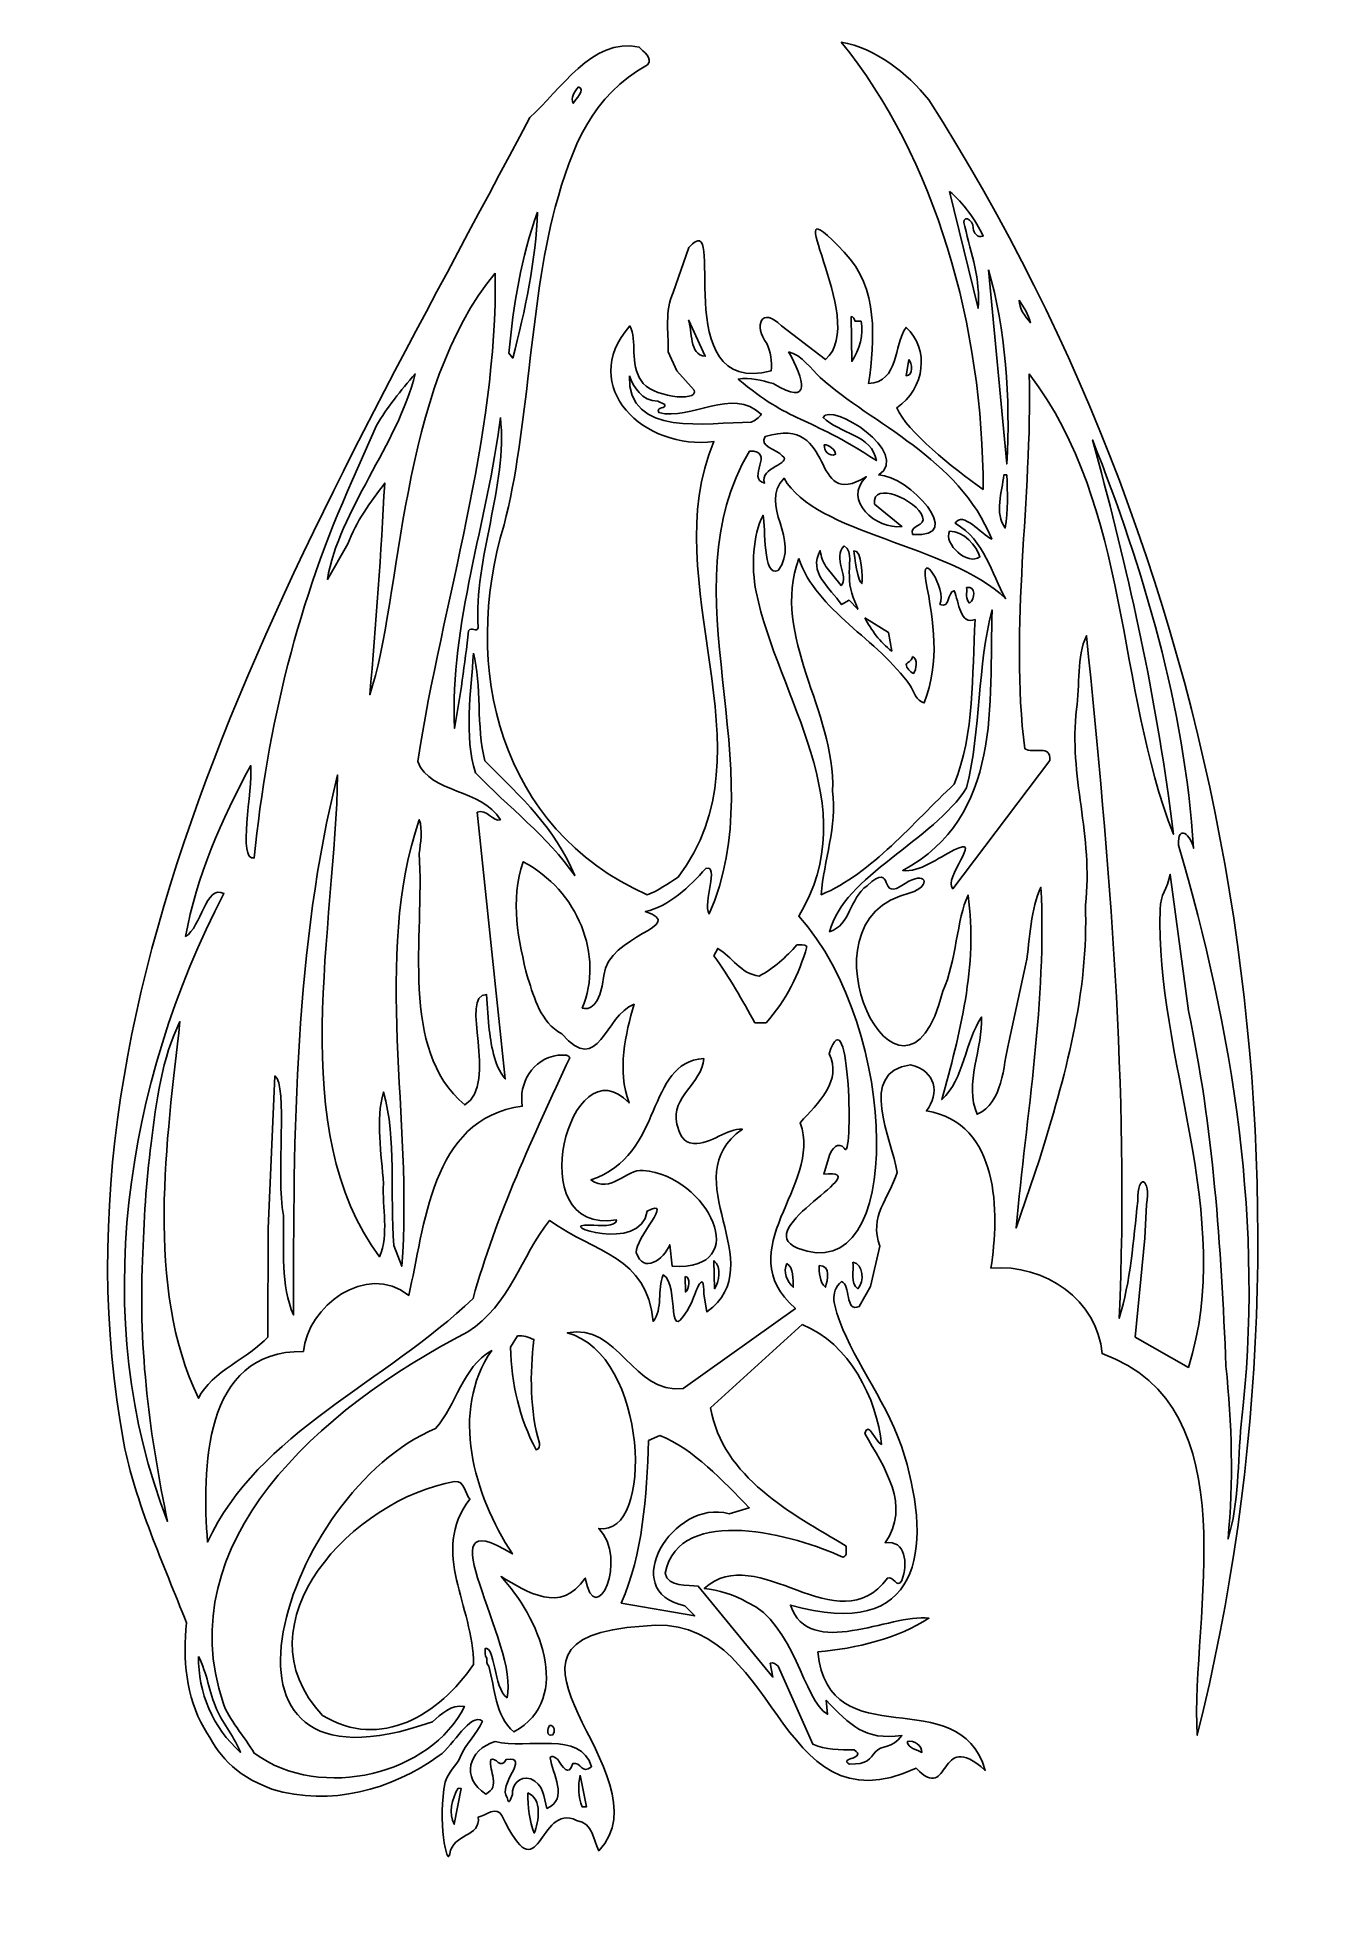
# Model space of a CAD drawing. Header units: centimetres. Extents: x -5.5 to 5.5, y -8 to 7.7.
import ezdxf

# ---------------------------------------------------------------- set-up
doc = ezdxf.new("R2010")
doc.units = ezdxf.units.CM
doc.header["$MEASUREMENT"] = 0
doc.layers.add('Ebene 1', color=7, linetype='Continuous')

msp = doc.modelspace()

# ---------------------------------------------------------------- linework, layer by layer
at = {"layer": 'Ebene 1'}
for points, knots in [([(1.3438, 7.68293), (1.64352, 7.62705), (1.90006, 7.42385), (2.08802, 7.19271), (2.08802, 7.19271), (4.6839, 3.13125), (5.52718, -2.01732), (4.36132, -6.66044), (4.36132, -6.66044), (4.30544, -5.63682), (4.81852, -3.88422), (3.55614, -3.42702), (3.55614, -3.42702), (3.5155, -2.9749), (3.07354, -2.66502), (2.6138, -2.70312), (2.6138, -2.70312), (2.68746, -2.2383), (2.69, -1.47376), (2.0677, -1.37216), (2.0677, -1.37216), (2.17946, -1.21976), (2.15152, -1.03434), (1.93308, -0.981), (1.93308, -0.981), (1.47588, -1.0445), (1.77814, -1.60838), (1.81878, -1.89286), (1.81878, -1.89286), (1.7502, -2.11638), (1.57748, -2.2637), (1.674, -2.5177), (1.674, -2.5177), (1.674, -2.5177), (1.59272, -2.85806), (1.59272, -2.85806), (1.59272, -2.85806), (1.59272, -2.85806), (1.49874, -3.02824), (1.49874, -3.02824), (1.49874, -3.02824), (1.37428, -3.08412), (1.42762, -2.84028), (1.34888, -2.81742), (1.34888, -2.81742), (1.23966, -2.90886), (1.29046, -3.03078), (1.33364, -3.15524), (1.33364, -3.15524), (1.46318, -3.51338), (1.7502, -3.85628), (1.88228, -4.29316), (1.88228, -4.29316), (2.11596, -5.07802), (2.0296, -5.87558), (0.91454, -5.55808), (0.91454, -5.55808), (1.07964, -6.02798), (1.75528, -5.62666), (2.08802, -5.66984), (2.08802, -5.66984), (1.82894, -5.83748), (1.47588, -5.92638), (1.14822, -5.95432), (1.14822, -5.95432), (1.23712, -6.87126), (2.34456, -6.18292), (2.56554, -6.95762), (2.56554, -6.95762), (2.15406, -6.58932), (2.28106, -7.24972), (1.98134, -6.93984), (1.98134, -6.93984), (0.76214, -7.50118), (0.8358, -5.58856), (-0.33259, -5.73588), (-0.33259, -5.73588), (-1.90739, -5.8324), (-0.09891, -6.9881), (-0.70851, -7.63834), (-0.70851, -7.63834), (-0.75931, -7.54182), (-0.75169, -7.40974), (-0.89647, -7.3818), (-0.89647, -7.3818), (-1.22667, -7.22178), (-1.19873, -8.03712), (-1.52893, -7.34116), (-1.52893, -7.34116), (-1.57211, -7.2548), (-1.66609, -7.34116), (-1.72959, -7.35386), (-1.72959, -7.35386), (-1.70673, -7.52404), (-1.94295, -7.49102), (-1.97089, -7.66374), (-1.97089, -7.66374), (-1.99121, -7.79582), (-2.07757, -7.3691), (-2.00899, -7.05668), (-2.00899, -7.05668), (-1.99121, -6.97794), (-1.90993, -6.91698), (-1.88199, -6.84586), (-1.88199, -6.84586), (-1.83373, -6.73156), (-1.74229, -6.64774), (-1.69403, -6.54106), (-1.69403, -6.54106), (-1.80071, -6.46486), (-1.93533, -6.74426), (-2.05979, -6.83316), (-2.05979, -6.83316), (-2.47127, -7.12526), (-2.97927, -7.26496), (-3.47711, -7.11764), (-3.47711, -7.11764), (-3.82001, -6.98556), (-3.92669, -6.823), (-4.05115, -6.59948), (-4.05115, -6.59948), (-4.20863, -6.33532), (-4.23149, -6.01274), (-4.20101, -5.70794), (-4.20101, -5.70794), (-4.39405, -5.21772), (-4.63789, -4.67924), (-4.73187, -4.18648), (-4.73187, -4.18648), (-5.46593, -0.26726), (-3.10627, 3.60623), (-1.29271, 7.04285), (-1.29271, 7.04285), (-1.03109, 7.27399), (-0.77201, 7.72357), (-0.36561, 7.63975), (-0.36561, 7.63975), (-0.33259, 7.60165), (-0.24623, 7.54577), (-0.29449, 7.48989), (-0.29449, 7.48989), (-0.76439, 7.23081), (-0.93965, 6.79139), (-1.07681, 6.28339), (-1.07681, 6.28339), (-1.30033, 5.43757), (-1.30033, 4.39109), (-1.51115, 3.59353), (-1.51115, 3.59353), (-1.87691, 2.38703), (-1.55179, 1.02051), (-0.29957, 0.45917), (-0.29957, 0.45917), (-0.20559, 0.48965), (-0.12177, 0.55569), (-0.03541, 0.60903), (-0.03541, 0.60903), (0.785, 1.68853), (-0.23861, 3.10077), (0.26684, 4.29965), (0.26684, 4.29965), (-0.31481, 4.21837), (-0.89901, 4.76193), (-0.44435, 5.27755), (-0.44435, 5.27755), (-0.38085, 5.15563), (-0.44943, 4.95243), (-0.34783, 4.81527), (-0.34783, 4.81527), (-0.28179, 4.68065), (0.13984, 4.62477), (0.0992, 4.73399), (0.0992, 4.73399), (0.0992, 4.73399), (-0.04811, 4.89655), (-0.04811, 4.89655), (-0.04811, 4.89655), (-0.04811, 4.89655), (-0.11923, 5.05911), (-0.11923, 5.05911), (-0.11923, 5.05911), (-0.11923, 5.23691), (-0.14971, 5.39947), (-0.07859, 5.56203), (-0.07859, 5.56203), (-0.07859, 5.56203), (0.05602, 5.94303), (0.05602, 5.94303), (0.05602, 5.94303), (0.39384, 6.32403), (-0.14209, 4.66795), (0.75198, 4.89655), (0.75198, 4.89655), (0.76214, 4.97783), (0.7469, 5.05911), (0.71642, 5.12769), (0.71642, 5.12769), (0.59958, 5.27755), (0.67324, 5.45281), (0.83834, 5.27755), (0.83834, 5.27755), (0.83834, 5.27755), (1.21172, 4.99307), (1.21172, 4.99307), (1.21172, 4.99307), (1.60034, 5.31819), (0.72912, 6.58057), (1.37174, 5.90239), (1.37174, 5.90239), (1.66384, 5.60267), (1.62828, 5.15563), (1.57748, 4.78987), (1.57748, 4.78987), (1.8391, 4.80257), (1.78576, 5.11499), (1.89498, 5.26485), (1.89498, 5.26485), (2.09564, 5.08705), (2.05754, 4.74669), (1.81624, 4.58413), (1.81624, 4.58413), (1.9026, 4.38093), (2.2836, 4.08121), (2.54776, 3.89325), (2.54776, 3.89325), (2.5503, 5.26485), (2.1439, 6.70503), (1.3438, 7.68293)], [0, 0, 0, 0, 0.01754386, 0.01754386, 0.01754386, 0.01754386, 0.03508772, 0.03508772, 0.03508772, 0.03508772, 0.05263158, 0.05263158, 0.05263158, 0.05263158, 0.07017544, 0.07017544, 0.07017544, 0.07017544, 0.0877193, 0.0877193, 0.0877193, 0.0877193, 0.10526316, 0.10526316, 0.10526316, 0.10526316, 0.12280702, 0.12280702, 0.12280702, 0.12280702, 0.14035088, 0.14035088, 0.14035088, 0.14035088, 0.15789474, 0.15789474, 0.15789474, 0.15789474, 0.1754386, 0.1754386, 0.1754386, 0.1754386, 0.19298246, 0.19298246, 0.19298246, 0.19298246, 0.21052632, 0.21052632, 0.21052632, 0.21052632, 0.22807018, 0.22807018, 0.22807018, 0.22807018, 0.24561404, 0.24561404, 0.24561404, 0.24561404, 0.26315789, 0.26315789, 0.26315789, 0.26315789, 0.28070175, 0.28070175, 0.28070175, 0.28070175, 0.29824561, 0.29824561, 0.29824561, 0.29824561, 0.31578947, 0.31578947, 0.31578947, 0.31578947, 0.33333333, 0.33333333, 0.33333333, 0.33333333, 0.35087719, 0.35087719, 0.35087719, 0.35087719, 0.36842105, 0.36842105, 0.36842105, 0.36842105, 0.38596491, 0.38596491, 0.38596491, 0.38596491, 0.40350877, 0.40350877, 0.40350877, 0.40350877, 0.42105263, 0.42105263, 0.42105263, 0.42105263, 0.43859649, 0.43859649, 0.43859649, 0.43859649, 0.45614035, 0.45614035, 0.45614035, 0.45614035, 0.47368421, 0.47368421, 0.47368421, 0.47368421, 0.49122807, 0.49122807, 0.49122807, 0.49122807, 0.50877193, 0.50877193, 0.50877193, 0.50877193, 0.52631579, 0.52631579, 0.52631579, 0.52631579, 0.54385965, 0.54385965, 0.54385965, 0.54385965, 0.56140351, 0.56140351, 0.56140351, 0.56140351, 0.57894737, 0.57894737, 0.57894737, 0.57894737, 0.59649123, 0.59649123, 0.59649123, 0.59649123, 0.61403509, 0.61403509, 0.61403509, 0.61403509, 0.63157895, 0.63157895, 0.63157895, 0.63157895, 0.64912281, 0.64912281, 0.64912281, 0.64912281, 0.66666667, 0.66666667, 0.66666667, 0.66666667, 0.68421053, 0.68421053, 0.68421053, 0.68421053, 0.70175439, 0.70175439, 0.70175439, 0.70175439, 0.71929825, 0.71929825, 0.71929825, 0.71929825, 0.73684211, 0.73684211, 0.73684211, 0.73684211, 0.75438596, 0.75438596, 0.75438596, 0.75438596, 0.77192982, 0.77192982, 0.77192982, 0.77192982, 0.78947368, 0.78947368, 0.78947368, 0.78947368, 0.80701754, 0.80701754, 0.80701754, 0.80701754, 0.8245614, 0.8245614, 0.8245614, 0.8245614, 0.84210526, 0.84210526, 0.84210526, 0.84210526, 0.85964912, 0.85964912, 0.85964912, 0.85964912, 0.87719298, 0.87719298, 0.87719298, 0.87719298, 0.89473684, 0.89473684, 0.89473684, 0.89473684, 0.9122807, 0.9122807, 0.9122807, 0.9122807, 0.92982456, 0.92982456, 0.92982456, 0.92982456, 0.94736842, 0.94736842, 0.94736842, 0.94736842, 0.96491228, 0.96491228, 0.96491228, 0.96491228, 0.98245614, 0.98245614, 0.98245614, 0.98245614, 1, 1, 1, 1]), ([(2.26328, 3.54019), (2.38012, 3.54019), (2.49442, 3.41573), (2.51982, 3.32175), (2.51982, 3.32175), (2.41822, 3.24301), (2.20994, 3.43097), (2.26328, 3.54019)], [0, 0, 0, 0, 0.5, 0.5, 0.5, 0.5, 1, 1, 1, 1]), ([(0.98566, 3.30905), (0.7469, 2.63849), (1.29808, 2.02381), (1.27268, 1.33801), (1.27268, 1.33801), (1.31332, 1.03829), (1.19648, 0.75127), (1.17616, 0.45917), (1.17616, 0.45917), (1.6105, 0.64459), (1.95086, 1.06877), (2.30392, 1.39643), (2.30392, 1.39643), (2.47664, 1.83077), (2.45378, 2.31591), (2.47918, 2.79089), (2.47918, 2.79089), (2.35472, 2.74009), (2.34202, 2.93821), (2.30392, 3.03473), (2.30392, 3.03473), (2.24042, 3.02203), (2.2709, 2.87979), (2.182, 2.91789), (2.182, 2.91789), (2.24042, 3.05505), (2.01182, 3.40303), (2.06262, 3.11855), (2.06262, 3.11855), (2.12866, 2.77057), (2.18454, 2.43529), (2.04738, 2.08477), (2.04738, 2.08477), (1.98134, 2.10001), (1.96102, 2.18129), (1.93054, 2.23209), (1.93054, 2.23209), (1.65876, 2.62071), (1.13552, 2.86455), (0.98566, 3.30905)], [0, 0, 0, 0, 0.1, 0.1, 0.1, 0.1, 0.2, 0.2, 0.2, 0.2, 0.3, 0.3, 0.3, 0.3, 0.4, 0.4, 0.4, 0.4, 0.5, 0.5, 0.5, 0.5, 0.6, 0.6, 0.6, 0.6, 0.7, 0.7, 0.7, 0.7, 0.8, 0.8, 0.8, 0.8, 0.9, 0.9, 0.9, 0.9, 1, 1, 1, 1]), ([(0.97042, 0.03499), (0.99836, 0.03245), (1.03646, 0.04515), (1.05424, 0.01975), (1.05424, 0.01975), (0.99074, -0.20884), (0.87644, -0.43744), (0.7088, -0.6254), (0.7088, -0.6254), (0.7088, -0.6254), (0.61482, -0.6254), (0.61482, -0.6254), (0.61482, -0.6254), (0.5056, -0.4349), (0.404, -0.23932), (0.26684, -0.05898), (0.26684, -0.05898), (0.26684, -0.05898), (0.29986, 0.00451), (0.29986, 0.00451), (0.29986, 0.00451), (0.41416, -0.06152), (0.49798, -0.21392), (0.65038, -0.22916), (0.65038, -0.22916), (0.7723, -0.16566), (0.87898, -0.0666), (0.97042, 0.03499)], [0, 0, 0, 0, 0.14285714, 0.14285714, 0.14285714, 0.14285714, 0.28571429, 0.28571429, 0.28571429, 0.28571429, 0.42857143, 0.42857143, 0.42857143, 0.42857143, 0.57142857, 0.57142857, 0.57142857, 0.57142857, 0.71428571, 0.71428571, 0.71428571, 0.71428571, 0.85714286, 0.85714286, 0.85714286, 0.85714286, 1, 1, 1, 1]), ([(-1.05395, -0.89972), (-1.26985, -0.92766), (-1.38923, -1.14356), (-1.35621, -1.33152), (-1.35621, -1.33152), (-2.14361, -1.4382), (-2.17917, -2.3653), (-2.31887, -2.93426), (-2.31887, -2.93426), (-2.67701, -2.64978), (-3.17739, -3.02824), (-3.21041, -3.40924), (-3.21041, -3.40924), (-4.07147, -3.39908), (-4.06639, -4.41762), (-4.02321, -5.02468), (-4.02321, -5.02468), (-3.59903, -4.09758), (-2.50429, -3.66578), (-1.77277, -2.95966), (-1.77277, -2.95966), (-1.57973, -2.25862), (-1.26223, -1.58552), (-0.95489, -0.92258), (-0.95489, -0.92258), (-0.96505, -0.88448), (-1.02093, -0.9048), (-1.05395, -0.89972)], [0, 0, 0, 0, 0.14285714, 0.14285714, 0.14285714, 0.14285714, 0.28571429, 0.28571429, 0.28571429, 0.28571429, 0.42857143, 0.42857143, 0.42857143, 0.42857143, 0.57142857, 0.57142857, 0.57142857, 0.57142857, 0.71428571, 0.71428571, 0.71428571, 0.71428571, 0.85714286, 0.85714286, 0.85714286, 0.85714286, 1, 1, 1, 1]), ([(-1.39685, -3.27716), (-1.34605, -3.26954), (-1.30287, -3.28986), (-1.25715, -3.30764), (-1.25715, -3.30764), (-1.29271, -3.5972), (-1.29271, -3.90962), (-1.21143, -4.18648), (-1.21143, -4.18648), (-1.20635, -4.20934), (-1.21143, -4.23728), (-1.23937, -4.24236), (-1.23937, -4.24236), (-1.37907, -3.98074), (-1.45019, -3.67848), (-1.45527, -3.37368), (-1.45527, -3.37368), (-1.45527, -3.37368), (-1.39685, -3.27716), (-1.39685, -3.27716)], [0, 0, 0, 0, 0.2, 0.2, 0.2, 0.2, 0.4, 0.4, 0.4, 0.4, 0.6, 0.6, 0.6, 0.6, 0.8, 0.8, 0.8, 0.8, 1, 1, 1, 1]), ([(-0.19035, -4.12044), (-0.19035, -4.12044), (-0.28687, -4.16362), (-0.28687, -4.16362), (-0.28687, -4.16362), (-0.30211, -4.6386), (-0.33513, -5.12628), (-0.51801, -5.5403), (-0.51801, -5.5403), (-0.51801, -5.5403), (0.10428, -5.64952), (0.10428, -5.64952), (0.10428, -5.64952), (0.10428, -5.64952), (0.02046, -5.56316), (0.02046, -5.56316), (0.02046, -5.56316), (-0.55611, -5.44378), (-0.08113, -4.65384), (0.39638, -4.78338), (0.39638, -4.78338), (0.39638, -4.78338), (0.56656, -4.73258), (0.56656, -4.73258), (0.56656, -4.73258), (0.3405, -4.50398), (0.10174, -4.23982), (-0.19035, -4.12044)], [0, 0, 0, 0, 0.14285714, 0.14285714, 0.14285714, 0.14285714, 0.28571429, 0.28571429, 0.28571429, 0.28571429, 0.42857143, 0.42857143, 0.42857143, 0.42857143, 0.57142857, 0.57142857, 0.57142857, 0.57142857, 0.71428571, 0.71428571, 0.71428571, 0.71428571, 0.85714286, 0.85714286, 0.85714286, 0.85714286, 1, 1, 1, 1]), ([(-1.93025, -4.5116), (-2.78115, -4.65638), (-3.78699, -5.71048), (-3.04785, -6.4928), (-3.04785, -6.4928), (-2.55509, -6.79252), (-2.05725, -6.48518), (-1.77023, -6.061), (-1.77023, -6.061), (-1.76515, -5.56316), (-2.14615, -5.11358), (-1.80071, -4.66146), (-1.80071, -4.66146), (-1.84389, -4.6132), (-1.84135, -4.4989), (-1.93025, -4.5116)], [0, 0, 0, 0, 0.25, 0.25, 0.25, 0.25, 0.5, 0.5, 0.5, 0.5, 0.75, 0.75, 0.75, 0.75, 1, 1, 1, 1])]:
    msp.add_open_spline(points, degree=3, knots=knots, dxfattribs=at)
at = {"layer": 'Ebene 1', "color": 7}
for points, knots in [([(-0.88123, 7.30193), (-0.81265, 7.28669), (-0.90917, 7.19271), (-0.92441, 7.16477), (-0.92441, 7.16477), (-0.95235, 7.20541), (-0.91425, 7.26129), (-0.88123, 7.30193)], [0, 0, 0, 0, 0.5, 0.5, 0.5, 0.5, 1, 1, 1, 1]), ([(2.26328, 6.41801), (2.37504, 6.32403), (2.4868, 6.17417), (2.54776, 6.03701), (2.54776, 6.03701), (2.4995, 6.02431), (2.46648, 6.06495), (2.46394, 6.10559), (2.46394, 6.10559), (2.46648, 6.18687), (2.35472, 6.22751), (2.39282, 6.12083), (2.39282, 6.12083), (2.44616, 5.88969), (2.52744, 5.67125), (2.50458, 5.42741), (2.50458, 5.42741), (2.50458, 5.42741), (2.26328, 6.41801), (2.26328, 6.41801)], [0, 0, 0, 0, 0.2, 0.2, 0.2, 0.2, 0.4, 0.4, 0.4, 0.4, 0.6, 0.6, 0.6, 0.6, 0.8, 0.8, 0.8, 0.8, 1, 1, 1, 1]), ([(-1.22667, 6.24275), (-1.24191, 5.84905), (-1.33081, 5.39947), (-1.43749, 5.00577), (-1.43749, 5.00577), (-1.43749, 5.00577), (-1.47051, 5.04641), (-1.47051, 5.04641), (-1.47051, 5.04641), (-1.43241, 5.45281), (-1.36383, 5.86175), (-1.22667, 6.24275)], [0, 0, 0, 0, 0.33333333, 0.33333333, 0.33333333, 0.33333333, 0.66666667, 0.66666667, 0.66666667, 0.66666667, 1, 1, 1, 1]), ([(-1.58481, 5.72459), (-1.56957, 4.29965), (-2.02931, 2.96361), (-2.24267, 1.58693), (-2.24267, 1.58693), (-2.12837, 1.31007), (-1.70419, 1.36341), (-1.54163, 1.09417), (-1.54163, 1.09417), (-1.60005, 1.07385), (-1.66101, 1.19069), (-1.73721, 1.15767), (-1.73721, 1.15767), (-1.73721, 1.15767), (-1.50099, -1.10038), (-1.50099, -1.10038), (-1.50099, -1.10038), (-1.60259, -0.97846), (-1.61783, -0.80828), (-1.64069, -0.65588), (-1.64069, -0.65588), (-1.64069, -0.65588), (-1.65847, -0.38664), (-1.65847, -0.38664), (-1.65847, -0.38664), (-1.89977, -0.3841), (-1.54925, -1.13848), (-1.84389, -1.32136), (-1.84389, -1.32136), (-2.40523, -0.84384), (-2.18171, 0.10357), (-2.22997, 0.80969), (-2.22997, 0.80969), (-2.21981, 0.89605), (-2.19695, 1.01289), (-2.22997, 1.09417), (-2.22997, 1.09417), (-2.62621, -0.06406), (-2.27823, -1.45598), (-2.37729, -2.68788), (-2.37729, -2.68788), (-2.37729, -2.68788), (-2.44333, -2.51262), (-2.44333, -2.51262), (-2.44333, -2.51262), (-2.48143, -2.07574), (-2.41793, -1.61092), (-2.53223, -1.21214), (-2.53223, -1.21214), (-2.60081, -1.44582), (-2.55001, -1.74046), (-2.53223, -1.98684), (-2.53223, -1.98684), (-2.54493, -2.19766), (-2.48397, -2.41356), (-2.56525, -2.6066), (-2.56525, -2.6066), (-3.36789, -1.5398), (-2.93863, 0.18993), (-2.92085, 1.47517), (-2.92085, 1.47517), (-3.28407, 0.03499), (-3.29677, -1.55758), (-3.29423, -3.09936), (-3.29423, -3.09936), (-3.40345, -2.85298), (-3.37551, -2.5431), (-3.38059, -2.25862), (-3.38059, -2.25862), (-3.44409, -1.91318), (-3.33995, -1.15626), (-3.45171, -1.07498), (-3.45171, -1.07498), (-3.45171, -1.07498), (-3.51013, -2.36784), (-3.51013, -2.36784), (-3.51013, -2.36784), (-3.51013, -2.36784), (-3.51267, -3.28732), (-3.51267, -3.28732), (-3.51267, -3.28732), (-3.67015, -3.46512), (-3.98765, -3.57688), (-4.09941, -3.80548), (-4.09941, -3.80548), (-4.55661, -2.8606), (-4.36611, -1.61092), (-4.25689, -0.61524), (-4.25689, -0.61524), (-4.40675, -0.9175), (-4.46009, -1.29342), (-4.50073, -1.64648), (-4.50073, -1.64648), (-4.54391, -1.97414), (-4.56169, -2.30434), (-4.57439, -2.63962), (-4.57439, -2.63962), (-4.60741, -3.40416), (-4.51089, -4.13822), (-4.36103, -4.84942), (-4.36103, -4.84942), (-5.03667, -3.13492), (-4.71917, -1.13086), (-3.88351, 0.46933), (-3.88351, 0.46933), (-4.03845, 0.55061), (-4.07655, 0.18231), (-4.20863, 0.10611), (-4.20863, 0.10611), (-4.11973, 0.60903), (-3.90129, 1.09925), (-3.65745, 1.55391), (-3.65745, 1.55391), (-3.63713, 1.33801), (-3.77429, 0.74111), (-3.62697, 0.77159), (-3.62697, 0.77159), (-3.51775, 1.88665), (-3.25359, 2.95853), (-2.79385, 3.97453), (-2.79385, 3.97453), (-2.79385, 3.97453), (-2.59065, 4.43427), (-2.59065, 4.43427), (-2.59065, 4.43427), (-2.50175, 4.58413), (-2.38745, 4.73399), (-2.26299, 4.87115), (-2.26299, 4.87115), (-2.41285, 4.27171), (-2.90815, 3.71545), (-3.00721, 3.13125), (-3.00721, 3.13125), (-3.00721, 3.13125), (-2.83449, 3.43097), (-2.83449, 3.43097), (-2.83449, 3.43097), (-2.76591, 3.62147), (-2.64145, 3.78403), (-2.52207, 3.94659), (-2.52207, 3.94659), (-2.55255, 3.36239), (-2.59573, 2.74263), (-2.64907, 2.15335), (-2.64907, 2.15335), (-2.37221, 2.96869), (-2.40777, 4.74669), (-1.58481, 5.72459)], [0, 0, 0, 0, 0.02702703, 0.02702703, 0.02702703, 0.02702703, 0.05405405, 0.05405405, 0.05405405, 0.05405405, 0.08108108, 0.08108108, 0.08108108, 0.08108108, 0.10810811, 0.10810811, 0.10810811, 0.10810811, 0.13513514, 0.13513514, 0.13513514, 0.13513514, 0.16216216, 0.16216216, 0.16216216, 0.16216216, 0.18918919, 0.18918919, 0.18918919, 0.18918919, 0.21621622, 0.21621622, 0.21621622, 0.21621622, 0.24324324, 0.24324324, 0.24324324, 0.24324324, 0.27027027, 0.27027027, 0.27027027, 0.27027027, 0.2972973, 0.2972973, 0.2972973, 0.2972973, 0.32432432, 0.32432432, 0.32432432, 0.32432432, 0.35135135, 0.35135135, 0.35135135, 0.35135135, 0.37837838, 0.37837838, 0.37837838, 0.37837838, 0.40540541, 0.40540541, 0.40540541, 0.40540541, 0.43243243, 0.43243243, 0.43243243, 0.43243243, 0.45945946, 0.45945946, 0.45945946, 0.45945946, 0.48648649, 0.48648649, 0.48648649, 0.48648649, 0.51351351, 0.51351351, 0.51351351, 0.51351351, 0.54054054, 0.54054054, 0.54054054, 0.54054054, 0.56756757, 0.56756757, 0.56756757, 0.56756757, 0.59459459, 0.59459459, 0.59459459, 0.59459459, 0.62162162, 0.62162162, 0.62162162, 0.62162162, 0.64864865, 0.64864865, 0.64864865, 0.64864865, 0.67567568, 0.67567568, 0.67567568, 0.67567568, 0.7027027, 0.7027027, 0.7027027, 0.7027027, 0.72972973, 0.72972973, 0.72972973, 0.72972973, 0.75675676, 0.75675676, 0.75675676, 0.75675676, 0.78378378, 0.78378378, 0.78378378, 0.78378378, 0.81081081, 0.81081081, 0.81081081, 0.81081081, 0.83783784, 0.83783784, 0.83783784, 0.83783784, 0.86486486, 0.86486486, 0.86486486, 0.86486486, 0.89189189, 0.89189189, 0.89189189, 0.89189189, 0.91891892, 0.91891892, 0.91891892, 0.91891892, 0.94594595, 0.94594595, 0.94594595, 0.94594595, 0.97297297, 0.97297297, 0.97297297, 0.97297297, 1, 1, 1, 1]), ([(2.59348, 5.75253), (2.73826, 5.24961), (2.78144, 4.66795), (2.74842, 4.10915), (2.74842, 4.10915), (2.74842, 4.10915), (2.59348, 5.75253), (2.59348, 5.75253)], [0, 0, 0, 0, 0.5, 0.5, 0.5, 0.5, 1, 1, 1, 1]), ([(1.43016, 5.35883), (1.44794, 5.35883), (1.46064, 5.33089), (1.46318, 5.31819), (1.46318, 5.31819), (1.46318, 5.31819), (1.51398, 5.31819), (1.51398, 5.31819), (1.51398, 5.31819), (1.53938, 5.20897), (1.49874, 5.07435), (1.43524, 4.97783), (1.43524, 4.97783), (1.43524, 4.97783), (1.43016, 5.35883), (1.43016, 5.35883)], [0, 0, 0, 0, 0.25, 0.25, 0.25, 0.25, 0.5, 0.5, 0.5, 0.5, 0.75, 0.75, 0.75, 0.75, 1, 1, 1, 1]), ([(2.85256, 5.49599), (2.89066, 5.44011), (2.93384, 5.37407), (2.94908, 5.30549), (2.94908, 5.30549), (2.90082, 5.35883), (2.85256, 5.42741), (2.85256, 5.49599)], [0, 0, 0, 0, 0.5, 0.5, 0.5, 0.5, 1, 1, 1, 1]), ([(0.05094, 5.33089), (0.05094, 5.33089), (0.19318, 5.02101), (0.19318, 5.02101), (0.19318, 5.02101), (0.05602, 5.03371), (0.0865, 5.23691), (0.05094, 5.33089)], [0, 0, 0, 0, 0.5, 0.5, 0.5, 0.5, 1, 1, 1, 1]), ([(0.8993, 5.05911), (1.01106, 5.03371), (1.09234, 4.90925), (1.16854, 4.84067), (1.16854, 4.84067), (1.60796, 4.44443), (2.33948, 4.16503), (2.62142, 3.47161), (2.62142, 3.47161), (2.53252, 3.51225), (2.37504, 3.71545), (2.31154, 3.60623), (2.31154, 3.60623), (2.56554, 3.45637), (2.61634, 3.18205), (2.73826, 2.96869), (2.73826, 2.96869), (2.25312, 3.43097), (1.1279, 3.51225), (0.8612, 3.98723), (0.8612, 3.98723), (0.64022, 3.75609), (1.00852, 3.47161), (0.8104, 3.20491), (0.8104, 3.20491), (0.67832, 3.14649), (0.70626, 3.56559), (0.6834, 3.67481), (0.6834, 3.67481), (0.59704, 3.50717), (0.5818, 3.23539), (0.62498, 3.02457), (0.62498, 3.02457), (0.8104, 2.12287), (1.55462, 1.21609), (0.98566, 0.27883), (0.98566, 0.27883), (1.84418, -0.66858), (1.8899, -2.90632), (0.9755, -2.53294), (0.9755, -2.53294), (0.56148, -2.37292), (1.67654, -1.85222), (1.19902, -1.9081), (1.19902, -1.9081), (1.19902, -1.9081), (1.24728, -1.74554), (1.24728, -1.74554), (1.24728, -1.74554), (1.26506, -1.69474), (1.32094, -1.62616), (1.37174, -1.68712), (1.37174, -1.68712), (1.44794, -1.84968), (1.42254, -0.34346), (1.2422, -0.88702), (1.2422, -0.88702), (1.35904, -1.11308), (1.14822, -1.30612), (0.99836, -1.47122), (0.99836, -1.47122), (1.18886, -2.01732), (0.38622, -2.53802), (0.95772, -3.04602), (0.95772, -3.04602), (0.95772, -3.04602), (0.00522, -3.72166), (0.00522, -3.72166), (0.00522, -3.72166), (-0.41387, -3.78262), (-0.54595, -3.15778), (-0.97521, -3.25176), (-0.97521, -3.25176), (-0.28941, -3.4321), (-0.23353, -4.98912), (-0.70851, -4.90784), (-0.70851, -4.90784), (-0.45451, -5.16184), (-0.73645, -5.78668), (-0.82281, -5.32948), (-0.82281, -5.32948), (-1.03109, -5.63936), (-1.31557, -5.44378), (-1.53655, -5.31678), (-1.53655, -5.31678), (-1.22667, -5.64444), (-0.90917, -6.34548), (-1.42733, -6.6325), (-1.42733, -6.6325), (-1.59243, -6.4928), (-1.58481, -6.26166), (-1.64069, -6.07624), (-1.64069, -6.07624), (-1.65847, -6.05592), (-1.65847, -6.03052), (-1.65593, -6.00766), (-1.65593, -6.00766), (-1.67625, -5.9848), (-1.67117, -5.95432), (-1.67117, -5.92638), (-1.67117, -5.92638), (-1.58481, -5.89844), (-1.60259, -6.25912), (-1.48575, -6.34294), (-1.48575, -6.34294), (-1.37399, -5.89844), (-2.22997, -4.63352), (-1.44003, -5.12374), (-1.44003, -5.12374), (-1.77023, -4.62082), (-1.97089, -3.91724), (-1.61529, -3.40162), (-1.61529, -3.40162), (-1.86929, -3.5464), (-1.90993, -3.85882), (-2.09027, -4.06202), (-2.09027, -4.06202), (-3.35519, -4.58272), (-4.25943, -7.30306), (-2.11821, -6.54614), (-2.11821, -6.54614), (-2.04201, -6.48264), (-1.96073, -6.39628), (-1.84643, -6.4166), (-1.84643, -6.4166), (-2.12837, -6.9881), (-3.05293, -7.22686), (-3.62697, -6.81284), (-3.62697, -6.81284), (-3.71079, -6.6706), (-3.84287, -6.52328), (-3.89113, -6.38612), (-3.89113, -6.38612), (-4.34071, -5.03484), (-3.09865, -3.90454), (-1.81849, -3.24414), (-1.81849, -3.24414), (-1.45781, -3.013), (-1.36891, -2.60406), (-1.12507, -2.29926), (-1.12507, -2.29926), (-0.73899, -2.5812), (-0.29957, -2.5939), (-0.24877, -3.15524), (-0.24877, -3.15524), (-0.16241, -3.05364), (-0.21575, -2.88346), (-0.16241, -2.76154), (-0.16241, -2.76154), (-0.01509, -2.83266), (-0.15479, -3.43972), (0.07888, -2.99268), (0.07888, -2.99268), (0.11698, -2.89616), (0.18556, -2.69804), (0.18048, -2.9241), (0.18048, -2.9241), (0.18048, -2.9241), (0.20842, -3.07396), (0.20842, -3.07396), (0.20842, -3.07396), (0.76976, -2.66756), (-0.08621, -1.93604), (0.50814, -1.5271), (0.50814, -1.5271), (0.3786, -1.51694), (0.24398, -1.65664), (0.09412, -1.64648), (0.09412, -1.64648), (0.00268, -1.64902), (-0.02779, -1.5525), (-0.04811, -1.48392), (-0.04811, -1.48392), (-0.09891, -1.24262), (0.16778, -1.1461), (0.18048, -0.92766), (0.18048, -0.92766), (-0.31735, -0.96068), (-0.14463, -1.743), (-0.77455, -1.95636), (-0.77455, -1.95636), (-0.60945, -2.07828), (-0.47229, -1.86238), (-0.33259, -1.87508), (-0.33259, -1.87508), (0.21858, -1.92334), (0.61228, -2.72852), (-0.08621, -2.68788), (-0.08621, -2.68788), (-0.08621, -2.68788), (-0.10653, -2.505), (-0.10653, -2.505), (-0.10653, -2.505), (-0.15733, -2.62946), (-0.33259, -2.75646), (-0.39101, -2.57104), (-0.39101, -2.57104), (-0.40371, -2.45674), (-0.05573, -2.09606), (-0.29957, -2.22052), (-0.29957, -2.22052), (-0.34275, -2.58374), (-1.11237, -2.32466), (-0.77963, -2.3399), (-0.77963, -2.3399), (-0.71359, -2.3399), (-0.55611, -2.36022), (-0.55865, -2.29418), (-0.55865, -2.29418), (-1.38923, -2.42626), (-0.94473, -0.77272), (-0.45197, -1.30358), (-0.45197, -1.30358), (-0.55357, -1.02926), (-0.48245, -0.7143), (-0.40879, -0.46792), (-0.40879, -0.46792), (-0.66025, -0.5619), (-0.70597, -1.08514), (-1.02093, -0.71938), (-1.02093, -0.71938), (-1.20635, -0.61778), (-1.24953, -0.41712), (-1.31049, -0.24694), (-1.31049, -0.24694), (-1.38923, 0.06801), (-1.46289, 0.41345), (-1.34859, 0.73857), (-1.34859, 0.73857), (-0.88631, 0.49727), (-0.66279, -0.05644), (-0.84821, -0.50094), (-0.84821, -0.50094), (-0.79741, -0.51618), (-0.69327, -0.4984), (-0.66533, -0.22408), (-0.66533, -0.22408), (-0.62977, 0.12389), (0.05856, 0.19247), (-0.31481, 0.31693), (-0.31481, 0.31693), (-0.10399, 0.36519), (0.05602, 0.52521), (0.19826, 0.68269), (0.19826, 0.68269), (0.3151, 0.72079), (0.17032, 0.39059), (0.2262, 0.29661), (0.2262, 0.29661), (0.78246, 1.53867), (-0.13955, 3.04235), (0.5691, 4.21837), (0.5691, 4.21837), (0.79516, 4.21837), (0.53608, 3.98723), (0.6961, 3.94659), (0.6961, 3.94659), (0.6453, 4.08121), (0.93994, 4.10915), (0.84596, 4.17773), (0.84596, 4.17773), (0.80278, 4.23107), (0.6453, 4.25901), (0.70118, 4.34029), (0.70118, 4.34029), (1.32348, 4.53079), (1.0644, 3.70275), (1.55716, 3.99993), (1.55716, 3.99993), (1.35142, 3.79673), (1.64352, 3.55289), (1.85942, 3.57829), (1.85942, 3.57829), (1.85942, 3.57829), (1.62828, 3.76879), (1.62828, 3.76879), (1.62828, 3.76879), (1.60542, 3.97453), (1.9915, 3.79673), (2.03468, 3.66211), (2.03468, 3.66211), (2.07024, 3.57829), (1.91784, 3.59353), (1.95086, 3.51225), (1.95086, 3.51225), (2.41822, 3.47161), (1.91276, 4.01517), (1.66384, 4.01517), (1.66384, 4.01517), (1.94578, 4.20313), (1.25744, 4.64001), (1.1914, 4.50285), (1.1914, 4.50285), (1.32856, 4.36823), (1.6105, 4.35299), (1.64352, 4.13709), (1.64352, 4.13709), (1.04154, 4.53079), (0.91962, 4.44951), (0.47258, 4.82797), (0.47258, 4.82797), (0.57418, 4.84321), (0.67324, 4.81527), (0.76976, 4.78987), (0.76976, 4.78987), (1.09996, 4.58413), (1.03138, 4.82797), (0.8993, 5.05911)], [0, 0, 0, 0, 0.01298701, 0.01298701, 0.01298701, 0.01298701, 0.02597403, 0.02597403, 0.02597403, 0.02597403, 0.03896104, 0.03896104, 0.03896104, 0.03896104, 0.05194805, 0.05194805, 0.05194805, 0.05194805, 0.06493506, 0.06493506, 0.06493506, 0.06493506, 0.07792208, 0.07792208, 0.07792208, 0.07792208, 0.09090909, 0.09090909, 0.09090909, 0.09090909, 0.1038961, 0.1038961, 0.1038961, 0.1038961, 0.11688312, 0.11688312, 0.11688312, 0.11688312, 0.12987013, 0.12987013, 0.12987013, 0.12987013, 0.14285714, 0.14285714, 0.14285714, 0.14285714, 0.15584416, 0.15584416, 0.15584416, 0.15584416, 0.16883117, 0.16883117, 0.16883117, 0.16883117, 0.18181818, 0.18181818, 0.18181818, 0.18181818, 0.19480519, 0.19480519, 0.19480519, 0.19480519, 0.20779221, 0.20779221, 0.20779221, 0.20779221, 0.22077922, 0.22077922, 0.22077922, 0.22077922, 0.23376623, 0.23376623, 0.23376623, 0.23376623, 0.24675325, 0.24675325, 0.24675325, 0.24675325, 0.25974026, 0.25974026, 0.25974026, 0.25974026, 0.27272727, 0.27272727, 0.27272727, 0.27272727, 0.28571429, 0.28571429, 0.28571429, 0.28571429, 0.2987013, 0.2987013, 0.2987013, 0.2987013, 0.31168831, 0.31168831, 0.31168831, 0.31168831, 0.32467532, 0.32467532, 0.32467532, 0.32467532, 0.33766234, 0.33766234, 0.33766234, 0.33766234, 0.35064935, 0.35064935, 0.35064935, 0.35064935, 0.36363636, 0.36363636, 0.36363636, 0.36363636, 0.37662338, 0.37662338, 0.37662338, 0.37662338, 0.38961039, 0.38961039, 0.38961039, 0.38961039, 0.4025974, 0.4025974, 0.4025974, 0.4025974, 0.41558442, 0.41558442, 0.41558442, 0.41558442, 0.42857143, 0.42857143, 0.42857143, 0.42857143, 0.44155844, 0.44155844, 0.44155844, 0.44155844, 0.45454545, 0.45454545, 0.45454545, 0.45454545, 0.46753247, 0.46753247, 0.46753247, 0.46753247, 0.48051948, 0.48051948, 0.48051948, 0.48051948, 0.49350649, 0.49350649, 0.49350649, 0.49350649, 0.50649351, 0.50649351, 0.50649351, 0.50649351, 0.51948052, 0.51948052, 0.51948052, 0.51948052, 0.53246753, 0.53246753, 0.53246753, 0.53246753, 0.54545455, 0.54545455, 0.54545455, 0.54545455, 0.55844156, 0.55844156, 0.55844156, 0.55844156, 0.57142857, 0.57142857, 0.57142857, 0.57142857, 0.58441558, 0.58441558, 0.58441558, 0.58441558, 0.5974026, 0.5974026, 0.5974026, 0.5974026, 0.61038961, 0.61038961, 0.61038961, 0.61038961, 0.62337662, 0.62337662, 0.62337662, 0.62337662, 0.63636364, 0.63636364, 0.63636364, 0.63636364, 0.64935065, 0.64935065, 0.64935065, 0.64935065, 0.66233766, 0.66233766, 0.66233766, 0.66233766, 0.67532468, 0.67532468, 0.67532468, 0.67532468, 0.68831169, 0.68831169, 0.68831169, 0.68831169, 0.7012987, 0.7012987, 0.7012987, 0.7012987, 0.71428571, 0.71428571, 0.71428571, 0.71428571, 0.72727273, 0.72727273, 0.72727273, 0.72727273, 0.74025974, 0.74025974, 0.74025974, 0.74025974, 0.75324675, 0.75324675, 0.75324675, 0.75324675, 0.76623377, 0.76623377, 0.76623377, 0.76623377, 0.77922078, 0.77922078, 0.77922078, 0.77922078, 0.79220779, 0.79220779, 0.79220779, 0.79220779, 0.80519481, 0.80519481, 0.80519481, 0.80519481, 0.81818182, 0.81818182, 0.81818182, 0.81818182, 0.83116883, 0.83116883, 0.83116883, 0.83116883, 0.84415584, 0.84415584, 0.84415584, 0.84415584, 0.85714286, 0.85714286, 0.85714286, 0.85714286, 0.87012987, 0.87012987, 0.87012987, 0.87012987, 0.88311688, 0.88311688, 0.88311688, 0.88311688, 0.8961039, 0.8961039, 0.8961039, 0.8961039, 0.90909091, 0.90909091, 0.90909091, 0.90909091, 0.92207792, 0.92207792, 0.92207792, 0.92207792, 0.93506494, 0.93506494, 0.93506494, 0.93506494, 0.94805195, 0.94805195, 0.94805195, 0.94805195, 0.96103896, 0.96103896, 0.96103896, 0.96103896, 0.97402597, 0.97402597, 0.97402597, 0.97402597, 0.98701299, 0.98701299, 0.98701299, 0.98701299, 1, 1, 1, 1]), ([(1.91784, 4.99307), (1.94832, 4.96513), (1.95848, 4.85591), (1.89498, 4.85591), (1.89498, 4.85591), (1.89498, 4.85591), (1.91784, 4.99307), (1.91784, 4.99307)], [0, 0, 0, 0, 0.5, 0.5, 0.5, 0.5, 1, 1, 1, 1]), ([(-0.44943, 4.85591), (-0.41387, 4.76193), (-0.34275, 4.64001), (-0.20813, 4.64001), (-0.20813, 4.64001), (-0.20813, 4.64001), (-0.14971, 4.61207), (-0.14971, 4.61207), (-0.14971, 4.61207), (-0.13193, 4.57143), (-0.22337, 4.59937), (-0.20051, 4.54349), (-0.20051, 4.54349), (0.0738, 4.47491), (0.42178, 4.76193), (0.66816, 4.53079), (0.66816, 4.53079), (0.65038, 4.50285), (0.61736, 4.47491), (0.5818, 4.46221), (0.5818, 4.46221), (0.20842, 4.46221), (-0.46213, 4.32759), (-0.44943, 4.85591)], [0, 0, 0, 0, 0.16666667, 0.16666667, 0.16666667, 0.16666667, 0.33333333, 0.33333333, 0.33333333, 0.33333333, 0.5, 0.5, 0.5, 0.5, 0.66666667, 0.66666667, 0.66666667, 0.66666667, 0.83333333, 0.83333333, 0.83333333, 0.83333333, 1, 1, 1, 1]), ([(2.93892, 4.87115), (3.80252, 3.72815), (3.67044, 2.21431), (4.16066, 0.97225), (4.16066, 0.97225), (4.16066, 0.97225), (4.11748, 1.29737), (4.11748, 1.29737), (4.11748, 1.29737), (3.97524, 2.32099), (3.74664, 3.32175), (3.47486, 4.31235), (3.47486, 4.31235), (3.9092, 3.21253), (4.2521, 2.05683), (4.33084, 0.85287), (4.33084, 0.85287), (4.31052, 0.96209), (4.19368, 1.06623), (4.20384, 0.87827), (4.20384, 0.87827), (4.66358, -0.68382), (4.93282, -2.3526), (4.7347, -4.02392), (4.7347, -4.02392), (4.70422, -4.34904), (4.71692, -4.69702), (4.62294, -4.99674), (4.62294, -4.99674), (4.66866, -4.51414), (4.65596, -4.02138), (4.60516, -3.5337), (4.60516, -3.5337), (4.56452, -2.5177), (4.49594, -1.50424), (4.28766, -0.5238), (4.28766, -0.5238), (4.28766, -0.5238), (4.13272, 0.63189), (4.13272, 0.63189), (4.13272, 0.63189), (4.10986, 0.50489), (4.0489, 0.46425), (4.04636, 0.33471), (4.04636, 0.33471), (4.00318, -0.90226), (4.69152, -2.2637), (4.28766, -3.54386), (4.28766, -3.54386), (4.28766, -3.54386), (3.83554, -3.28732), (3.83554, -3.28732), (3.83554, -3.28732), (3.83554, -3.28732), (3.91682, -2.44912), (3.91682, -2.44912), (3.91682, -2.44912), (3.91682, -2.44912), (3.93206, -2.16464), (3.93206, -2.16464), (3.93206, -2.16464), (3.9727, -1.93858), (3.85078, -1.89032), (3.8584, -2.1367), (3.8584, -2.1367), (3.8203, -2.46944), (3.79744, -2.81742), (3.70092, -3.1273), (3.70092, -3.1273), (3.78728, -1.19182), (3.61456, 0.75127), (3.42406, 2.65373), (3.42406, 2.65373), (3.3377, 2.47339), (3.36818, 2.23717), (3.34024, 2.03143), (3.34024, 2.03143), (3.26912, 1.47517), (3.48502, 0.94939), (3.4139, 0.37535), (3.4139, 0.37535), (3.44438, -0.37648), (3.23864, -1.08768), (3.02528, -1.78364), (3.02528, -1.78364), (3.02528, -1.78364), (2.82716, -2.36276), (2.82716, -2.36276), (2.82716, -2.36276), (2.91606, -1.41026), (3.08624, -0.4222), (3.03798, 0.52267), (3.03798, 0.52267), (2.94908, 0.34995), (2.94654, 0.08579), (2.91098, -0.12502), (2.91098, -0.12502), (2.91098, -0.12502), (2.7662, -0.7905), (2.7662, -0.7905), (2.7662, -0.7905), (2.71286, -0.99624), (2.72048, -1.30104), (2.49696, -1.4001), (2.49696, -1.4001), (2.3852, -1.14864), (2.54776, -0.8286), (2.53506, -0.57714), (2.53506, -0.57714), (2.39282, -0.78288), (2.39028, -1.10292), (2.19724, -1.27564), (2.19724, -1.27564), (2.34964, -0.727), (2.50458, -0.14026), (2.42076, 0.45663), (2.42076, 0.45663), (2.32424, 0.25597), (2.3217, -0.10724), (2.2074, -0.35616), (2.2074, -0.35616), (1.86958, -1.68966), (0.91454, 0.25343), (1.93054, 0.47441), (1.93054, 0.47441), (2.12104, 0.54045), (2.05754, 0.66745), (1.88736, 0.55569), (1.88736, 0.55569), (1.64352, 0.37535), (1.81116, 0.76143), (1.56478, 0.53537), (1.56478, 0.53537), (1.41238, 0.42869), (1.42762, 0.20263), (1.24728, 0.14675), (1.24728, 0.14675), (1.36412, 0.61665), (2.1312, 0.92399), (2.40806, 1.36595), (2.40806, 1.36595), (2.52998, 1.85109), (2.4995, 2.41243), (2.62396, 2.87217), (2.62396, 2.87217), (2.59856, 2.08223), (2.7154, 1.12211), (1.86704, 0.66491), (1.86704, 0.66491), (2.01182, 0.64713), (2.16676, 0.77159), (2.30392, 0.84017), (2.30392, 0.84017), (2.56046, 0.96717), (2.19978, 0.59379), (2.29122, 0.50997), (2.29122, 0.50997), (2.29122, 0.50997), (3.11164, 1.59709), (3.11164, 1.59709), (3.11164, 1.59709), (3.12942, 1.73679), (2.9694, 1.65043), (2.90082, 1.69615), (2.90082, 1.69615), (2.76874, 2.73501), (2.96432, 3.81197), (2.93892, 4.87115)], [0, 0, 0, 0, 0.02380952, 0.02380952, 0.02380952, 0.02380952, 0.04761905, 0.04761905, 0.04761905, 0.04761905, 0.07142857, 0.07142857, 0.07142857, 0.07142857, 0.0952381, 0.0952381, 0.0952381, 0.0952381, 0.11904762, 0.11904762, 0.11904762, 0.11904762, 0.14285714, 0.14285714, 0.14285714, 0.14285714, 0.16666667, 0.16666667, 0.16666667, 0.16666667, 0.19047619, 0.19047619, 0.19047619, 0.19047619, 0.21428571, 0.21428571, 0.21428571, 0.21428571, 0.23809524, 0.23809524, 0.23809524, 0.23809524, 0.26190476, 0.26190476, 0.26190476, 0.26190476, 0.28571429, 0.28571429, 0.28571429, 0.28571429, 0.30952381, 0.30952381, 0.30952381, 0.30952381, 0.33333333, 0.33333333, 0.33333333, 0.33333333, 0.35714286, 0.35714286, 0.35714286, 0.35714286, 0.38095238, 0.38095238, 0.38095238, 0.38095238, 0.4047619, 0.4047619, 0.4047619, 0.4047619, 0.42857143, 0.42857143, 0.42857143, 0.42857143, 0.45238095, 0.45238095, 0.45238095, 0.45238095, 0.47619048, 0.47619048, 0.47619048, 0.47619048, 0.5, 0.5, 0.5, 0.5, 0.52380952, 0.52380952, 0.52380952, 0.52380952, 0.54761905, 0.54761905, 0.54761905, 0.54761905, 0.57142857, 0.57142857, 0.57142857, 0.57142857, 0.5952381, 0.5952381, 0.5952381, 0.5952381, 0.61904762, 0.61904762, 0.61904762, 0.61904762, 0.64285714, 0.64285714, 0.64285714, 0.64285714, 0.66666667, 0.66666667, 0.66666667, 0.66666667, 0.69047619, 0.69047619, 0.69047619, 0.69047619, 0.71428571, 0.71428571, 0.71428571, 0.71428571, 0.73809524, 0.73809524, 0.73809524, 0.73809524, 0.76190476, 0.76190476, 0.76190476, 0.76190476, 0.78571429, 0.78571429, 0.78571429, 0.78571429, 0.80952381, 0.80952381, 0.80952381, 0.80952381, 0.83333333, 0.83333333, 0.83333333, 0.83333333, 0.85714286, 0.85714286, 0.85714286, 0.85714286, 0.88095238, 0.88095238, 0.88095238, 0.88095238, 0.9047619, 0.9047619, 0.9047619, 0.9047619, 0.92857143, 0.92857143, 0.92857143, 0.92857143, 0.95238095, 0.95238095, 0.95238095, 0.95238095, 0.97619048, 0.97619048, 0.97619048, 0.97619048, 1, 1, 1, 1]), ([(-1.54163, 4.50285), (-1.47813, 3.91865), (-1.77023, 3.30905), (-1.72959, 2.72231), (-1.72959, 2.72231), (-1.73721, 2.67405), (-1.79055, 2.73501), (-1.81087, 2.69437), (-1.81087, 2.69437), (-1.84389, 2.41751), (-1.88199, 2.13303), (-1.93025, 1.86887), (-1.93025, 1.86887), (-1.97343, 2.75533), (-1.64831, 3.62147), (-1.54163, 4.50285)], [0, 0, 0, 0, 0.25, 0.25, 0.25, 0.25, 0.5, 0.5, 0.5, 0.5, 0.75, 0.75, 0.75, 0.75, 1, 1, 1, 1]), ([(1.20156, 4.27171), (1.2422, 4.27171), (1.29554, 4.23107), (1.29808, 4.19043), (1.29808, 4.19043), (1.2422, 4.16503), (1.19902, 4.21837), (1.20156, 4.27171)], [0, 0, 0, 0, 0.5, 0.5, 0.5, 0.5, 1, 1, 1, 1]), ([(2.72302, 4.01517), (2.72302, 4.01517), (2.74842, 4.01517), (2.74842, 4.01517), (2.74842, 4.01517), (2.7535, 3.86531), (2.76112, 3.71545), (2.73572, 3.56559), (2.73572, 3.56559), (2.6392, 3.68751), (2.71032, 3.87801), (2.72302, 4.01517)], [0, 0, 0, 0, 0.33333333, 0.33333333, 0.33333333, 0.33333333, 0.66666667, 0.66666667, 0.66666667, 0.66666667, 1, 1, 1, 1]), ([(1.37174, 3.41573), (1.44794, 3.36239), (1.40476, 3.24301), (1.41492, 3.15919), (1.41492, 3.15919), (1.4073, 3.05759), (1.45556, 2.96615), (1.48604, 2.87725), (1.48604, 2.87725), (1.48604, 2.87725), (1.41238, 2.95345), (1.41238, 2.95345), (1.41238, 2.95345), (1.41238, 2.95345), (1.34888, 2.91789), (1.34888, 2.91789), (1.34888, 2.91789), (1.24982, 3.06013), (1.06186, 3.19221), (1.16854, 3.37509), (1.16854, 3.37509), (1.17362, 3.32175), (1.1914, 3.28111), (1.21426, 3.24047), (1.21426, 3.24047), (1.21426, 3.24047), (1.3438, 3.07791), (1.3438, 3.07791), (1.3438, 3.07791), (1.41746, 3.15665), (1.26506, 3.30905), (1.37174, 3.41573)], [0, 0, 0, 0, 0.125, 0.125, 0.125, 0.125, 0.25, 0.25, 0.25, 0.25, 0.375, 0.375, 0.375, 0.375, 0.5, 0.5, 0.5, 0.5, 0.625, 0.625, 0.625, 0.625, 0.75, 0.75, 0.75, 0.75, 0.875, 0.875, 0.875, 0.875, 1, 1, 1, 1]), ([(1.45302, 3.37255), (1.5216, 3.38525), (1.52922, 3.13633), (1.5216, 3.09569), (1.5216, 3.09569), (1.48604, 3.09569), (1.4581, 3.33191), (1.45302, 3.37255)], [0, 0, 0, 0, 0.5, 0.5, 0.5, 0.5, 1, 1, 1, 1]), ([(2.40806, 3.06267), (2.49188, 3.07791), (2.47664, 2.96361), (2.43346, 2.93059), (2.43346, 2.93059), (2.39536, 2.95853), (2.41314, 3.01949), (2.40806, 3.06267)], [0, 0, 0, 0, 0.5, 0.5, 0.5, 0.5, 1, 1, 1, 1]), ([(1.54446, 2.80613), (1.54446, 2.80613), (1.74512, 2.68167), (1.74512, 2.68167), (1.74512, 2.68167), (1.74512, 2.68167), (1.77306, 2.52419), (1.77306, 2.52419), (1.77306, 2.52419), (1.674, 2.59531), (1.60034, 2.70453), (1.54446, 2.80613)], [0, 0, 0, 0, 0.33333333, 0.33333333, 0.33333333, 0.33333333, 0.66666667, 0.66666667, 0.66666667, 0.66666667, 1, 1, 1, 1]), ([(-1.77023, 2.50641), (-1.69911, 2.24225), (-1.74737, 1.87649), (-1.67371, 1.59455), (-1.67371, 1.59455), (-1.35875, 1.27705), (-1.07935, 1.02813), (-0.91171, 0.62173), (-0.91171, 0.62173), (-1.13777, 0.94939), (-1.47813, 1.20593), (-1.75245, 1.49295), (-1.75245, 1.49295), (-1.85151, 1.80537), (-1.79055, 2.17367), (-1.77023, 2.50641)], [0, 0, 0, 0, 0.25, 0.25, 0.25, 0.25, 0.5, 0.5, 0.5, 0.5, 0.75, 0.75, 0.75, 0.75, 1, 1, 1, 1]), ([(1.94832, 2.47847), (1.99658, 2.45561), (1.98388, 2.36925), (1.95848, 2.33369), (1.95848, 2.33369), (1.928, 2.34639), (1.90006, 2.37941), (1.89498, 2.40989), (1.89498, 2.40989), (1.91276, 2.43275), (1.95086, 2.44545), (1.94832, 2.47847)], [0, 0, 0, 0, 0.33333333, 0.33333333, 0.33333333, 0.33333333, 0.66666667, 0.66666667, 0.66666667, 0.66666667, 1, 1, 1, 1]), ([(0.26684, -2.63962), (0.33796, -2.69296), (0.30748, -2.81996), (0.27192, -2.87838), (0.27192, -2.87838), (0.27192, -2.87838), (0.26684, -2.63962), (0.26684, -2.63962)], [0, 0, 0, 0, 0.5, 0.5, 0.5, 0.5, 1, 1, 1, 1]), ([(0.88406, -2.66502), (0.94502, -2.6955), (0.93486, -2.80218), (0.93994, -2.86568), (0.93994, -2.86568), (0.88406, -2.81996), (0.85358, -2.73106), (0.88406, -2.66502)], [0, 0, 0, 0, 0.5, 0.5, 0.5, 0.5, 1, 1, 1, 1]), ([(1.4454, -2.65232), (1.5343, -2.66756), (1.54446, -2.81996), (1.48604, -2.87838), (1.48604, -2.87838), (1.42, -2.83012), (1.45302, -2.72598), (1.4454, -2.65232)], [0, 0, 0, 0, 0.5, 0.5, 0.5, 0.5, 1, 1, 1, 1]), ([(0.023, -2.77424), (0.07634, -2.77932), (0.05602, -2.88346), (0.02554, -2.90632), (0.02554, -2.90632), (0.02554, -2.90632), (0.023, -2.77424), (0.023, -2.77424)], [0, 0, 0, 0, 0.5, 0.5, 0.5, 0.5, 1, 1, 1, 1]), ([(1.15838, -2.68026), (1.25998, -2.6828), (1.23204, -2.80472), (1.21172, -2.86568), (1.21172, -2.86568), (1.16092, -2.82758), (1.15838, -2.73106), (1.15838, -2.68026)], [0, 0, 0, 0, 0.5, 0.5, 0.5, 0.5, 1, 1, 1, 1]), ([(1.0136, -3.18064), (1.41238, -3.33812), (1.65114, -3.81056), (1.6867, -4.19664), (1.6867, -4.19664), (1.6359, -4.17886), (1.57748, -3.9909), (1.54446, -4.1052), (1.54446, -4.1052), (1.70956, -4.38714), (1.9407, -4.71988), (1.71718, -5.02976), (1.71718, -5.02976), (1.89498, -5.00436), (1.91022, -5.20502), (1.85942, -5.3498), (1.85942, -5.3498), (1.81624, -5.42346), (1.7883, -5.30408), (1.7375, -5.32948), (1.7375, -5.32948), (1.32094, -5.89844), (0.63006, -5.00182), (0.18556, -5.41838), (0.18556, -5.41838), (0.30494, -5.42854), (0.43702, -5.46918), (0.55132, -5.53522), (0.55132, -5.53522), (0.94756, -5.71048), (1.0263, -6.36834), (1.2295, -6.48264), (1.2295, -6.48264), (1.2295, -6.48264), (1.21934, -6.36326), (1.21934, -6.36326), (1.21934, -6.36326), (1.42, -6.57408), (1.54192, -6.70616), (1.85942, -6.66298), (1.85942, -6.66298), (1.7756, -6.77474), (1.68416, -6.74426), (1.6359, -6.80014), (1.6359, -6.80014), (1.58764, -6.85856), (1.56732, -6.90936), (1.41492, -6.90428), (1.41492, -6.90428), (1.3184, -6.85348), (1.5724, -6.85856), (1.45556, -6.7849), (1.45556, -6.7849), (1.3311, -6.78236), (1.21426, -6.78236), (1.10504, -6.73664), (1.10504, -6.73664), (1.10504, -6.73664), (0.8104, -6.07624), (0.8104, -6.07624), (0.8104, -6.07624), (0.79262, -6.061), (0.7723, -6.0356), (0.74436, -6.05084), (0.74436, -6.05084), (0.74436, -6.05084), (0.76722, -6.16768), (0.76722, -6.16768), (0.76722, -6.16768), (0.76722, -6.16768), (0.13476, -5.39806), (0.13476, -5.39806), (0.13476, -5.39806), (0.04332, -5.38028), (-0.11923, -5.41076), (-0.14717, -5.2863), (-0.14717, -5.2863), (-0.02017, -4.69194), (0.9628, -4.96626), (1.35904, -5.15168), (1.35904, -5.15168), (1.40476, -5.14152), (1.3819, -5.08818), (1.38698, -5.0577), (1.38698, -5.0577), (0.9247, -4.78084), (0.3405, -4.47858), (0.2389, -3.88676), (0.2389, -3.88676), (0.2389, -3.88676), (1.0136, -3.18064), (1.0136, -3.18064)], [0, 0, 0, 0, 0.04347826, 0.04347826, 0.04347826, 0.04347826, 0.08695652, 0.08695652, 0.08695652, 0.08695652, 0.13043478, 0.13043478, 0.13043478, 0.13043478, 0.17391304, 0.17391304, 0.17391304, 0.17391304, 0.2173913, 0.2173913, 0.2173913, 0.2173913, 0.26086957, 0.26086957, 0.26086957, 0.26086957, 0.30434783, 0.30434783, 0.30434783, 0.30434783, 0.34782609, 0.34782609, 0.34782609, 0.34782609, 0.39130435, 0.39130435, 0.39130435, 0.39130435, 0.43478261, 0.43478261, 0.43478261, 0.43478261, 0.47826087, 0.47826087, 0.47826087, 0.47826087, 0.52173913, 0.52173913, 0.52173913, 0.52173913, 0.56521739, 0.56521739, 0.56521739, 0.56521739, 0.60869565, 0.60869565, 0.60869565, 0.60869565, 0.65217391, 0.65217391, 0.65217391, 0.65217391, 0.69565217, 0.69565217, 0.69565217, 0.69565217, 0.73913043, 0.73913043, 0.73913043, 0.73913043, 0.7826087, 0.7826087, 0.7826087, 0.7826087, 0.82608696, 0.82608696, 0.82608696, 0.82608696, 0.86956522, 0.86956522, 0.86956522, 0.86956522, 0.91304348, 0.91304348, 0.91304348, 0.91304348, 0.95652174, 0.95652174, 0.95652174, 0.95652174, 1, 1, 1, 1]), ([(-4.09941, -5.99242), (-4.02575, -6.1372), (-4.01051, -6.2896), (-3.94447, -6.44454), (-3.94447, -6.44454), (-3.89113, -6.56392), (-3.78699, -6.68584), (-3.74381, -6.80522), (-3.74381, -6.80522), (-3.97749, -6.59694), (-4.10449, -6.29722), (-4.09941, -5.99242)], [0, 0, 0, 0, 0.33333333, 0.33333333, 0.33333333, 0.33333333, 0.66666667, 0.66666667, 0.66666667, 0.66666667, 1, 1, 1, 1]), ([(-1.58481, -6.71378), (-1.31049, -6.78236), (-0.86091, -6.61726), (-0.76947, -6.92714), (-0.76947, -6.92714), (-0.85329, -6.99826), (-0.86091, -6.88142), (-0.92695, -6.8992), (-0.92695, -6.8992), (-0.96251, -7.01858), (-1.01331, -6.9246), (-1.05649, -6.86618), (-1.05649, -6.86618), (-1.07173, -6.85094), (-1.10475, -6.82554), (-1.11999, -6.85094), (-1.11999, -6.85094), (-1.10475, -6.98302), (-0.95997, -7.20146), (-1.14793, -7.2802), (-1.14793, -7.2802), (-1.17333, -7.18622), (-1.17587, -7.07446), (-1.28509, -7.02874), (-1.28509, -7.02874), (-1.38161, -6.99826), (-1.44511, -7.08462), (-1.44003, -7.16082), (-1.44003, -7.16082), (-1.45273, -7.19638), (-1.47051, -7.26242), (-1.48321, -7.18876), (-1.48321, -7.18876), (-1.57465, -7.08208), (-1.27747, -6.83316), (-1.49337, -6.86618), (-1.49337, -6.86618), (-1.54163, -6.95762), (-1.57973, -6.83824), (-1.62291, -6.86618), (-1.62291, -6.86618), (-1.64069, -6.9627), (-1.53655, -7.09732), (-1.66609, -7.15828), (-1.66609, -7.15828), (-1.87691, -7.0262), (-1.81595, -6.77982), (-1.58481, -6.71378)], [0, 0, 0, 0, 0.08333333, 0.08333333, 0.08333333, 0.08333333, 0.16666667, 0.16666667, 0.16666667, 0.16666667, 0.25, 0.25, 0.25, 0.25, 0.33333333, 0.33333333, 0.33333333, 0.33333333, 0.41666667, 0.41666667, 0.41666667, 0.41666667, 0.5, 0.5, 0.5, 0.5, 0.58333333, 0.58333333, 0.58333333, 0.58333333, 0.66666667, 0.66666667, 0.66666667, 0.66666667, 0.75, 0.75, 0.75, 0.75, 0.83333333, 0.83333333, 0.83333333, 0.83333333, 0.91666667, 0.91666667, 0.91666667, 0.91666667, 1, 1, 1, 1]), ([(-1.12507, -6.57662), (-1.08189, -6.57408), (-1.07681, -6.62996), (-1.09713, -6.65536), (-1.09713, -6.65536), (-1.15301, -6.68076), (-1.14539, -6.59948), (-1.12507, -6.57662)], [0, 0, 0, 0, 0.5, 0.5, 0.5, 0.5, 1, 1, 1, 1]), ([(1.90514, -6.71378), (1.9661, -6.696), (2.0296, -6.75188), (2.0296, -6.80522), (2.0296, -6.80522), (1.98896, -6.78236), (1.90768, -6.7722), (1.90514, -6.71378)], [0, 0, 0, 0, 0.5, 0.5, 0.5, 0.5, 1, 1, 1, 1]), ([(-0.86599, -6.99826), (-0.86599, -6.99826), (-0.81265, -7.2675), (-0.81265, -7.2675), (-0.81265, -7.2675), (-0.81265, -7.2675), (-0.84821, -7.2675), (-0.84821, -7.2675), (-0.84821, -7.2675), (-0.88631, -7.18368), (-0.88377, -7.0897), (-0.86599, -6.99826)], [0, 0, 0, 0, 0.33333333, 0.33333333, 0.33333333, 0.33333333, 0.66666667, 0.66666667, 0.66666667, 0.66666667, 1, 1, 1, 1]), ([(-1.89977, -7.10748), (-1.89977, -7.10748), (-1.87437, -7.11002), (-1.87437, -7.11002), (-1.87437, -7.11002), (-1.87437, -7.11002), (-1.93279, -7.41482), (-1.93279, -7.41482), (-1.93279, -7.41482), (-1.98613, -7.32846), (-1.95057, -7.19638), (-1.89977, -7.10748)], [0, 0, 0, 0, 0.33333333, 0.33333333, 0.33333333, 0.33333333, 0.66666667, 0.66666667, 0.66666667, 0.66666667, 1, 1, 1, 1]), ([(-1.31049, -7.14812), (-1.18349, -7.19638), (-1.21651, -7.39704), (-1.25461, -7.48848), (-1.25461, -7.48848), (-1.29525, -7.38942), (-1.30795, -7.26496), (-1.31049, -7.14812)], [0, 0, 0, 0, 0.5, 0.5, 0.5, 0.5, 1, 1, 1, 1])]:
    msp.add_open_spline(points, degree=3, knots=knots, dxfattribs=at)

doc.saveas('drawing.dxf')
